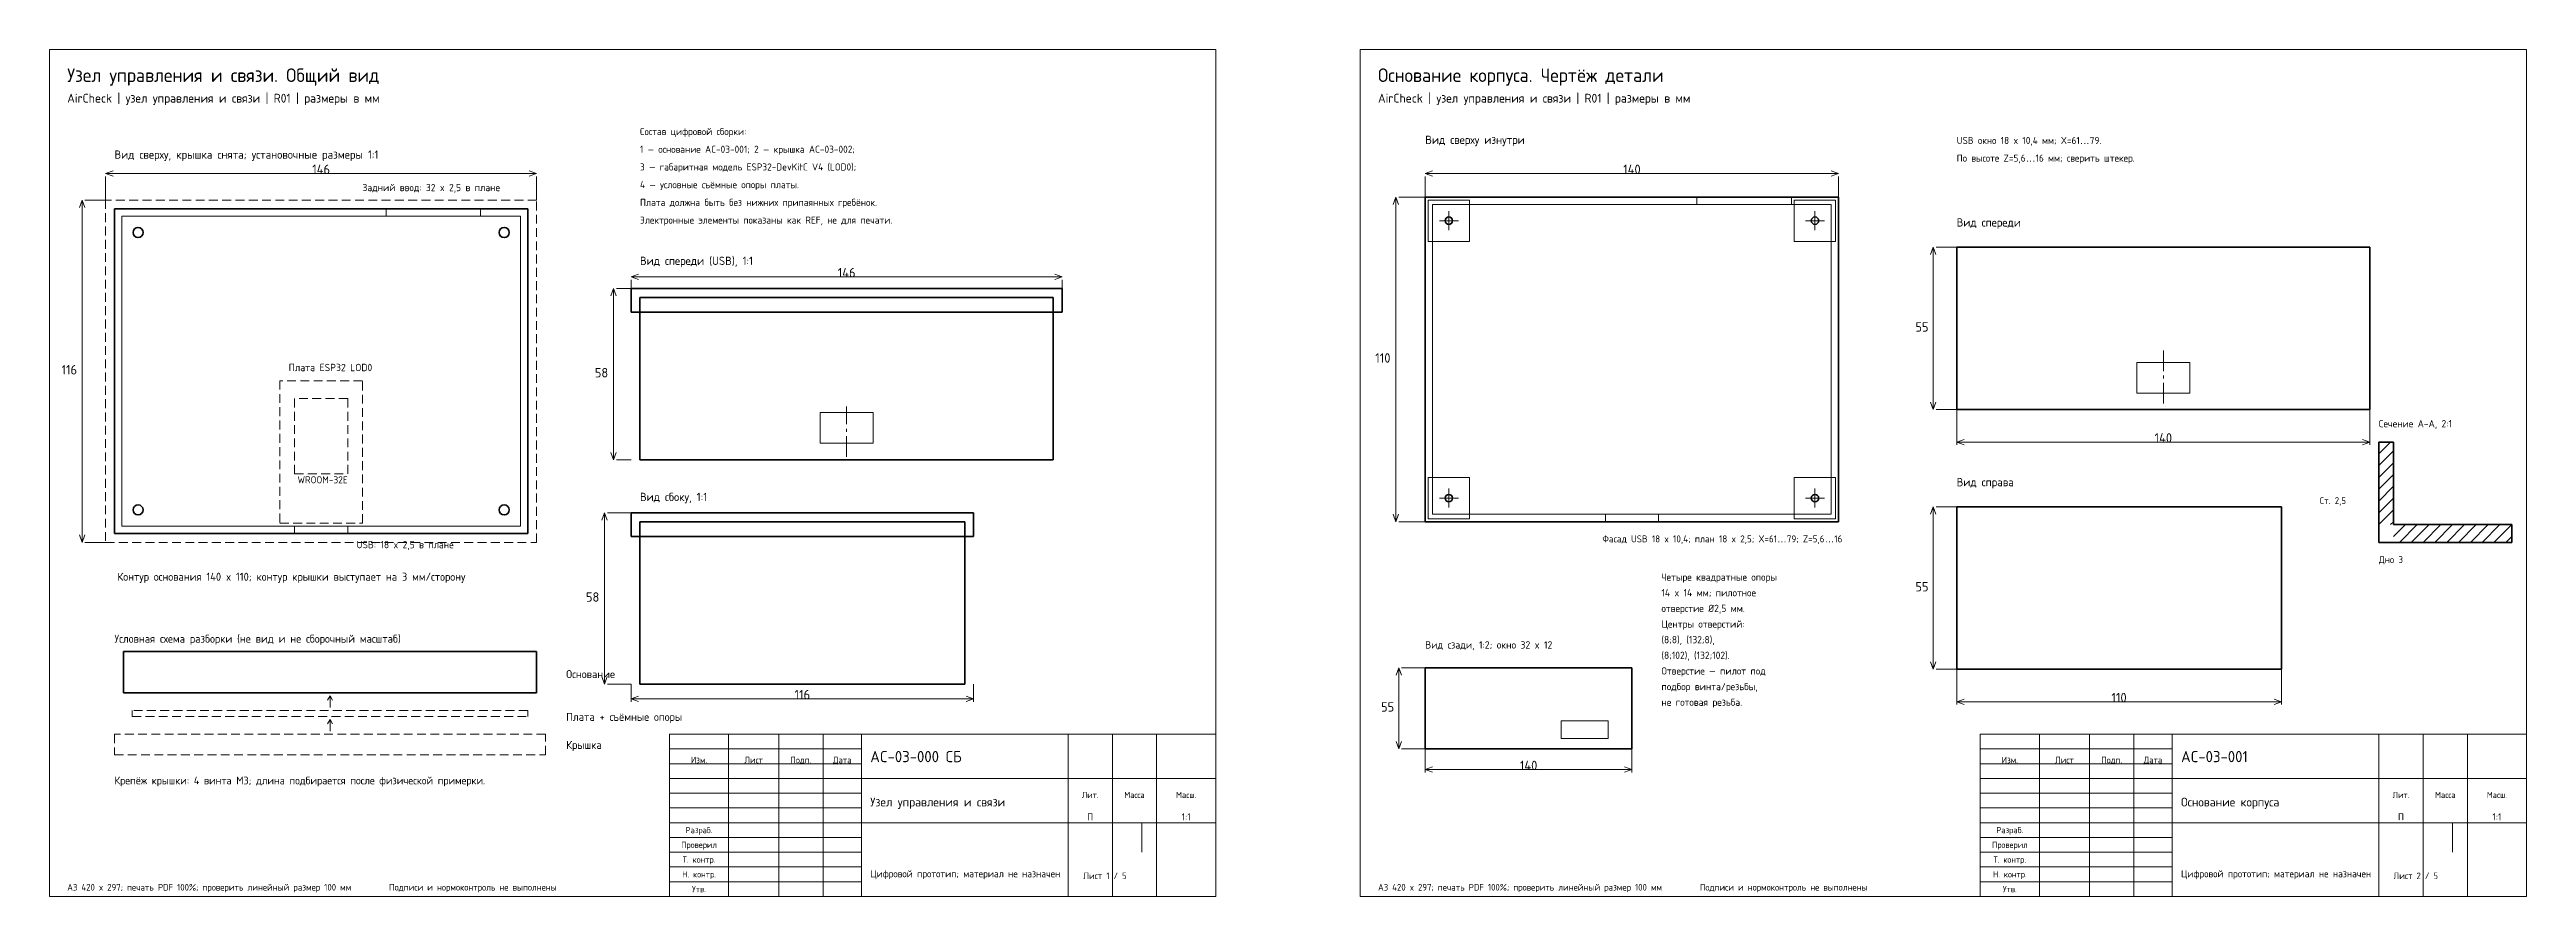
# Model space of a CAD drawing. Header units: millimetres. Extents: x 20 to 2191, y 5 to 292.
# Drawn here: x 20 to 859, y 5 to 292 of the extents above; entities that cross this region are included whole.
import ezdxf
from ezdxf.enums import TextEntityAlignment as Align

# ---------------------------------------------------------------- set-up
doc = ezdxf.new("R2010")
doc.units = ezdxf.units.MM
doc.linetypes.add('CENTER', pattern=[11, 7, -1.5, 1, -1.5])
doc.linetypes.add('DASHED', pattern=[4.5, 3, -1.5])
for name, color, linetype, lineweight in [('CENTER', 7, 'CENTER', 13), ('DIM', 7, 'CONTINUOUS', 13), ('DIMTEXT', 7, 'CONTINUOUS', 13), ('FRAME', 7, 'CONTINUOUS', 18), ('OUT', 7, 'CONTINUOUS', 35), ('REF', 8, 'DASHED', 18), ('TEXT', 7, 'CONTINUOUS', 13), ('THIN', 7, 'CONTINUOUS', 18), ('TITLE', 7, 'CONTINUOUS', 25)]:
    doc.layers.add(name, color=color, linetype=linetype, lineweight=lineweight)
doc.styles.add('AC03GOST', font='GOST_BU.ttf')

msp = doc.modelspace()

# ---------------------------------------------------------------- texts
at = {"layer": 'DIMTEXT', "style": 'AC03GOST'}
for s, p in [('146', (112, 251.4)), ('140', (556, 251.4)), ('146', (290, 216.4)), ('140', (736, 160.4)), ('116', (275, 73.4)), ('110', (721, 72.4)), ('140', (521, 49.4))]:
    msp.add_text(s, height=3.2, dxfattribs=at).set_placement(p, align=Align.MIDDLE_CENTER)
for s, p in [('55', (652.02, 196.38)), ('116', (24.06, 181.88)), ('110', (469.06, 185.88)), ('58', (204.7, 180.88)), ('55', (652.02, 108.38)), ('58', (201.7, 104.88)), ('55', (471.02, 67.63))]:
    msp.add_text(s, height=3.2, dxfattribs=at).set_placement(p)
at = {"layer": 'TEXT', "style": 'AC03GOST'}
for s, height, p in [('AirCheck | узел управления и связи | R01 | размеры в мм', 3, (26, 274)), ('AirCheck | узел управления и связи | R01 | размеры в мм', 3, (470, 274)), ('Состав цифровой сборки:', 2.4, (220, 263)), ('Вид сверху изнутри', 2.8, (486, 260)), ('USB окно 18 x 10,4 мм; X=61…79.', 2.4, (666, 260)), ('Вид сверху, крышка снята; установочные размеры 1:1', 2.8, (42, 255)), ('1 — основание AC-03-001; 2 — крышка AC-03-002;', 2.4, (220, 257)), ('3 — габаритная модель ESP32-DevKitC V4 (LOD0);', 2.4, (220, 251)), ('По высоте Z=5,6…16 мм; сверить штекер.', 2.4, (666, 254)), ('Задний ввод: 32 x 2,5 в плане', 2.45, (126, 244)), ('4 — условные съёмные опоры платы.', 2.4, (220, 245)), ('Электронные элементы показаны как REF, не для печати.', 2.4, (220, 233)), ('Плата должна быть без нижних припаянных гребёнок.', 2.4, (220, 239)), ('Вид спереди', 2.8, (666, 232)), ('Вид спереди (USB), 1:1', 2.8, (220, 219)), ('Плата ESP32 LOD0', 2.5, (101, 183)), ('Сечение A-A, 2:1', 2.45, (809, 164)), ('WROOM-32E', 2.4, (104, 145)), ('Вид справа', 2.8, (666, 144)), ('Вид сбоку, 1:1', 2.8, (220, 139)), ('Ст. 2,5', 2.3, (789, 138)), ('Фасад USB 18 x 10,4; план 18 x 2,5; X=61…79; Z=5,6…16', 2.35, (546, 125)), ('USB: 18 x 2,5 в плане', 2.45, (124, 123)), ('Дно 3', 2.35, (809, 118)), ('Контур основания 140 x 110; контур крышки выступает на 3 мм/сторону', 2.7, (43, 112)), ('14 x 14 мм; пилотное', 2.45, (566, 106.7)), ('Четыре квадратные опоры', 2.45, (566, 112)), ('отверстие Ø2,5 мм.', 2.45, (566, 101.4)), ('Условная схема разборки (не вид и не сборочный масштаб)', 2.7, (42, 91)), ('(8;8), (132;8),', 2.45, (566, 90.8)), ('Центры отверстий:', 2.45, (566, 96.1)), ('Вид сзади, 1:2; окно 32 x 12', 2.5, (486, 89)), ('(8;102), (132;102).', 2.45, (566, 85.5)), ('Основание', 2.7, (195, 79)), ('Отверстие — пилот под', 2.45, (566, 80.2)), ('подбор винта/резьбы,', 2.45, (566, 74.9)), ('Плата + съёмные опоры', 2.7, (195, 64.5)), ('не готовая резьба.', 2.45, (566, 69.6)), ('Крышка', 2.7, (195, 55)), ('Крепёж крышки: 4 винта М3; длина подбирается после физической примерки.', 2.6, (42, 43)), ('Узел управления и связи', 3, (298, 35.5)), ('Основание корпуса', 3, (742, 35.5)), ('А3 420 x 297; печать PDF 100%; проверить линейный размер 100 мм', 2.25, (26, 7)), ('Подписи и нормоконтроль не выполнены', 2.25, (135, 7)), ('Цифровой прототип; материал не назначен', 2.4, (298, 11.5)), ('А3 420 x 297; печать PDF 100%; проверить линейный размер 100 мм', 2.25, (470, 7)), ('Подписи и нормоконтроль не выполнены', 2.25, (579, 7)), ('Цифровой прототип; материал не назначен', 2.4, (742, 11.5))]:
    msp.add_text(s, height=height, dxfattribs=at).set_placement(p)
for s, height, p in [('Изм.', 2.2, (240, 51.25)), ('Лист', 2.2, (258.5, 51.25)), ('Подп.', 2.2, (274.5, 51.25)), ('Дата', 2.2, (288.5, 51.25)), ('Изм.', 2.2, (684, 51.25)), ('Лист', 2.2, (702.5, 51.25)), ('Подп.', 2.2, (718.5, 51.25)), ('Дата', 2.2, (732.5, 51.25)), ('Лит.', 2.1, (372.5, 39.4)), ('Масса', 2.1, (387.5, 39.4)), ('Масш.', 2.1, (405, 39.4)), ('Лит.', 2.1, (816.5, 39.4)), ('Масса', 2.1, (831.5, 39.4)), ('Масш.', 2.1, (849, 39.4)), ('Разраб.', 2.1, (240, 27.5)), ('П', 2.4, (372.5, 32)), ('1:1', 2.4, (405, 32)), ('Разраб.', 2.1, (684, 27.5)), ('П', 2.4, (816.5, 32)), ('1:1', 2.4, (849, 32)), ('Проверил', 2.1, (240, 22.5)), ('Т. контр.', 2.1, (240, 17.5)), ('Проверил', 2.1, (684, 22.5)), ('Т. контр.', 2.1, (684, 17.5)), ('Н. контр.', 2.1, (240, 12.5)), ('Утв.', 2.1, (240, 7.5)), ('Лист 1 / 5', 2.25, (377.5, 12)), ('Н. контр.', 2.1, (684, 12.5)), ('Утв.', 2.1, (684, 7.5)), ('Лист 2 / 5', 2.25, (821.5, 12))]:
    msp.add_text(s, height=height, dxfattribs=at).set_placement(p, align=Align.MIDDLE_CENTER)
at = {"layer": 'TITLE', "style": 'AC03GOST'}
for s, height, p in [('Узел управления и связи. Общий вид', 4.6, (26, 281)), ('Основание корпуса. Чертёж детали', 4.6, (470, 281)), ('AC-03-000 СБ', 3.8, (298, 50.5)), ('AC-03-001', 3.8, (742, 50.5))]:
    msp.add_text(s, height=height, dxfattribs=at).set_placement(p)

# ---------------------------------------------------------------- linework, layer by layer
at = {"layer": 'CENTER'}
for p, q in [((494, 230.8), (494, 237.2)), ((618, 230.8), (618, 237.2)), ((490.8, 234), (497.2, 234)), ((614.8, 234), (621.2, 234)), ((736, 172), (736, 190)), ((290, 154), (290, 171)), ((494, 136.8), (494, 143.2)), ((618, 136.8), (618, 143.2)), ((490.8, 140), (497.2, 140)), ((614.8, 140), (621.2, 140))]:
    msp.add_line(p, q, dxfattribs=at)
at = {"layer": 'DIM'}
for p, q in [((39, 250), (41.5, 250.9)), ((39, 250), (185, 250)), ((39, 250), (41.5, 249.1)), ((39, 241), (39, 249)), ((185, 250), (182.5, 250.9)), ((185, 250), (182.5, 249.1)), ((185, 241), (185, 249)), ((486, 250), (488.5, 250.9)), ((486, 250), (626, 250)), ((486, 250), (488.5, 249.1)), ((486, 242), (486, 249)), ((626, 250), (623.5, 250.9)), ((626, 250), (623.5, 249.1)), ((626, 242), (626, 249)), ((31, 241), (30.1, 238.5)), ((31, 125), (31, 241)), ((31, 241), (31.9, 238.5)), ((39, 241), (32, 241)), ((476, 242), (475.1, 239.5)), ((476, 132), (476, 242)), ((476, 242), (476.9, 239.5)), ((486, 242), (477, 242)), ((658, 225), (657.1, 222.5)), ((658, 170), (658, 225)), ((658, 225), (658.9, 222.5)), ((666, 225), (659, 225)), ((211, 211), (210.1, 208.5)), ((211, 153), (211, 211)), ((211, 211), (211.9, 208.5)), ((217, 211), (212, 211)), ((217, 215), (219.5, 215.9)), ((217, 215), (363, 215)), ((217, 215), (219.5, 214.1)), ((217, 211), (217, 214)), ((363, 215), (360.5, 215.9)), ((363, 215), (360.5, 214.1)), ((363, 211), (363, 214)), ((658, 170), (657.1, 172.5)), ((658, 170), (658.9, 172.5)), ((666, 170), (659, 170)), ((666, 170), (666, 158)), ((806, 170), (806, 158)), ((666, 159), (668.5, 159.9)), ((806, 159), (803.5, 159.9)), ((211, 153), (210.1, 155.5)), ((211, 153), (211.9, 155.5)), ((217, 153), (212, 153)), ((666, 159), (806, 159)), ((666, 159), (668.5, 158.1)), ((806, 159), (803.5, 158.1)), ((208, 135), (207.1, 132.5)), ((208, 77), (208, 135)), ((208, 135), (208.9, 132.5)), ((217, 135), (209, 135)), ((476, 132), (475.1, 134.5)), ((476, 132), (476.9, 134.5)), ((658, 137), (657.1, 134.5)), ((658, 82), (658, 137)), ((658, 137), (658.9, 134.5)), ((666, 137), (659, 137)), ((31, 125), (30.1, 127.5)), ((31, 125), (31.9, 127.5)), ((486, 132), (477, 132)), ((39, 125), (32, 125)), ((658, 82), (657.1, 84.5)), ((658, 82), (658.9, 84.5)), ((208, 77), (207.1, 79.5)), ((208, 77), (208.9, 79.5)), ((217, 77), (209, 77)), ((217, 77), (217, 71)), ((333, 77), (333, 71)), ((477, 82.5), (476.1, 80)), ((477, 55), (477, 82.5)), ((477, 82.5), (477.9, 80)), ((486, 82.5), (478, 82.5)), ((666, 82), (659, 82)), ((666, 82), (666, 70)), ((776, 82), (776, 70)), ((217, 72), (219.5, 72.9)), ((217, 72), (333, 72)), ((217, 72), (219.5, 71.1)), ((333, 72), (330.5, 72.9)), ((333, 72), (330.5, 71.1)), ((666, 71), (668.5, 71.9)), ((666, 71), (776, 71)), ((666, 71), (668.5, 70.1)), ((776, 71), (773.5, 71.9)), ((776, 71), (773.5, 70.1)), ((477, 55), (476.1, 57.5)), ((477, 55), (477.9, 57.5)), ((486, 55), (478, 55)), ((486, 55), (486, 47)), ((556, 55), (556, 47)), ((486, 48), (488.5, 48.9)), ((486, 48), (556, 48)), ((486, 48), (488.5, 47.1)), ((556, 48), (553.5, 48.9)), ((556, 48), (553.5, 47.1))]:
    msp.add_line(p, q, dxfattribs=at)
at = {"layer": 'FRAME'}
for p, q in [((415, 292), (20, 292)), ((20, 292), (20, 5)), ((415, 5), (415, 292)), ((859, 292), (464, 292)), ((464, 292), (464, 5)), ((859, 5), (859, 292)), ((415, 60), (230, 60)), ((230, 60), (230, 5)), ((250, 5), (250, 60)), ((267, 5), (267, 60)), ((282, 5), (282, 60)), ((295, 5), (295, 60)), ((365, 5), (365, 60)), ((380, 5), (380, 60)), ((395, 5), (395, 60)), ((415, 5), (415, 60)), ((859, 60), (674, 60)), ((674, 60), (674, 5)), ((694, 5), (694, 60)), ((711, 5), (711, 60)), ((726, 5), (726, 60)), ((739, 5), (739, 60)), ((809, 5), (809, 60)), ((824, 5), (824, 60)), ((839, 5), (839, 60)), ((859, 5), (859, 60)), ((230, 55), (295, 55)), ((674, 55), (739, 55)), ((230, 50), (295, 50)), ((230, 45), (295, 45)), ((295, 45), (415, 45)), ((365, 5), (365, 45)), ((380, 30), (380, 45)), ((395, 30), (395, 45)), ((674, 50), (739, 50)), ((674, 45), (739, 45)), ((739, 45), (859, 45)), ((809, 5), (809, 45)), ((824, 30), (824, 45)), ((839, 30), (839, 45)), ((230, 40), (295, 40)), ((230, 35), (295, 35)), ((674, 40), (739, 40)), ((674, 35), (739, 35)), ((230, 30), (295, 30)), ((295, 30), (415, 30)), ((390, 20), (390, 30)), ((674, 30), (739, 30)), ((739, 30), (859, 30)), ((834, 20), (834, 30)), ((230, 25), (295, 25)), ((230, 20), (295, 20)), ((674, 25), (739, 25)), ((674, 20), (739, 20)), ((230, 15), (295, 15)), ((230, 10), (295, 10)), ((674, 15), (739, 15)), ((674, 10), (739, 10)), ((20, 5), (415, 5)), ((230, 5), (415, 5)), ((464, 5), (859, 5)), ((674, 5), (859, 5))]:
    msp.add_line(p, q, dxfattribs=at)
at = {"layer": 'OUT'}
for p, q in [((182, 238), (42, 238)), ((42, 238), (42, 128)), ((182, 128), (182, 238)), ((626, 242), (486, 242)), ((486, 242), (486, 132)), ((626, 132), (626, 242)), ((806, 225), (666, 225)), ((666, 225), (666, 170)), ((806, 170), (806, 225)), ((363, 211), (217, 211)), ((217, 211), (217, 203)), ((363, 203), (363, 211)), ((217, 203), (363, 203)), ((360, 208), (220, 208)), ((220, 208), (220, 153)), ((360, 153), (360, 208)), ((666, 170), (806, 170)), ((220, 153), (360, 153)), ((814, 159), (809, 159)), ((809, 159), (809, 125)), ((814, 131), (814, 159)), ((333, 135), (217, 135)), ((217, 135), (217, 127)), ((333, 127), (333, 135)), ((776, 137), (666, 137)), ((666, 137), (666, 82)), ((776, 82), (776, 137)), ((42, 128), (182, 128)), ((217, 127), (333, 127)), ((330, 132), (220, 132)), ((220, 132), (220, 77)), ((330, 77), (330, 132)), ((486, 132), (626, 132)), ((854, 131), (814, 131)), ((854, 125), (854, 131)), ((809, 125), (854, 125)), ((185, 88), (45, 88)), ((45, 88), (45, 74)), ((185, 74), (185, 88)), ((220, 77), (330, 77)), ((556, 82.5), (486, 82.5)), ((486, 82.5), (486, 55)), ((556, 55), (556, 82.5)), ((666, 82), (776, 82)), ((45, 74), (185, 74)), ((486, 55), (556, 55))]:
    msp.add_line(p, q, dxfattribs=at)
for centre, radius in [((494, 234), 1.25), ((618, 234), 1.25), ((50, 230), 1.7), ((174, 230), 1.7), ((50, 136), 1.7), ((174, 136), 1.7), ((494, 140), 1.25), ((618, 140), 1.25)]:
    msp.add_circle(centre, radius, dxfattribs=at)
at = {"layer": 'REF'}
for p, q in [((185, 241), (39, 241)), ((39, 241), (39, 125)), ((185, 125), (185, 241)), ((125.97, 179.76), (98.03, 179.76)), ((98.03, 179.76), (98.03, 131.5)), ((125.97, 131.5), (125.97, 179.76)), ((121, 173.72), (103, 173.72)), ((103, 173.72), (103, 148.22)), ((121, 148.22), (121, 173.72)), ((103, 148.22), (121, 148.22)), ((98.03, 131.5), (125.97, 131.5)), ((39, 125), (185, 125)), ((182, 68), (48, 68)), ((48, 68), (48, 66)), ((182, 66), (182, 68)), ((188, 60), (42, 60)), ((42, 60), (42, 53)), ((48, 66), (182, 66)), ((188, 53), (188, 60)), ((42, 53), (188, 53))]:
    msp.add_line(p, q, dxfattribs=at)
at = {"layer": 'THIN'}
for p, q in [((179.5, 235.5), (44.5, 235.5)), ((44.5, 235.5), (44.5, 130.5)), ((166, 238), (134, 238)), ((134, 238), (134, 235.5)), ((134, 235.5), (166, 235.5)), ((166, 235.5), (166, 238)), ((179.5, 130.5), (179.5, 235.5)), ((501, 241), (487, 241)), ((487, 241), (487, 227)), ((623.5, 239.5), (488.5, 239.5)), ((488.5, 239.5), (488.5, 134.5)), ((501, 227), (501, 241)), ((610, 242), (578, 242)), ((578, 242), (578, 239.5)), ((578, 239.5), (610, 239.5)), ((610, 239.5), (610, 242)), ((625, 241), (611, 241)), ((611, 241), (611, 227)), ((623.5, 134.5), (623.5, 239.5)), ((625, 227), (625, 241)), ((487, 227), (501, 227)), ((611, 227), (625, 227)), ((745, 186), (727, 186)), ((727, 186), (727, 175.6)), ((745, 175.6), (745, 186)), ((299, 169), (281, 169)), ((281, 169), (281, 158.6)), ((299, 158.6), (299, 169)), ((727, 175.6), (745, 175.6)), ((281, 158.6), (299, 158.6)), ((809, 155), (813, 159)), ((809, 151), (814, 156)), ((809, 147), (814, 152)), ((501, 147), (487, 147)), ((487, 147), (487, 133)), ((501, 133), (501, 147)), ((625, 147), (611, 147)), ((611, 147), (611, 133)), ((625, 133), (625, 147)), ((809, 143), (814, 148)), ((809, 139), (814, 144)), ((488.5, 134.5), (623.5, 134.5)), ((565, 134.5), (547, 134.5)), ((547, 134.5), (547, 132)), ((565, 132), (565, 134.5)), ((809, 135), (814, 140)), ((809, 131), (814, 136)), ((44.5, 130.5), (179.5, 130.5)), ((121, 130.5), (103, 130.5)), ((103, 130.5), (103, 128)), ((103, 128), (121, 128)), ((121, 128), (121, 130.5)), ((487, 133), (501, 133)), ((547, 132), (565, 132)), ((611, 133), (625, 133)), ((814, 132), (813, 131)), ((814, 127), (818, 131)), ((816, 125), (822, 131)), ((820, 125), (826, 131)), ((824, 125), (830, 131)), ((828, 125), (834, 131)), ((832, 125), (838, 131)), ((836, 125), (842, 131)), ((840, 125), (846, 131)), ((844, 125), (850, 131)), ((854, 131), (848, 125)), ((854, 127), (852, 125)), ((115, 73), (114.17, 71.5)), ((115, 69), (115, 73)), ((115, 73), (115.83, 71.5)), ((115, 65), (114.17, 63.5)), ((115, 61), (115, 65)), ((115, 65), (115.83, 63.5)), ((548, 64.5), (532, 64.5)), ((532, 64.5), (532, 58.5)), ((548, 58.5), (548, 64.5)), ((532, 58.5), (548, 58.5))]:
    msp.add_line(p, q, dxfattribs=at)

msp.set_redraw_order([(e.dxf.handle, doc.entitydb.next_handle()) for e in msp.query("TEXT MTEXT ATTDEF DIMENSION ARC_DIMENSION")])  # texts and dimensions are drawn at this point

doc.saveas('drawing.dxf')
